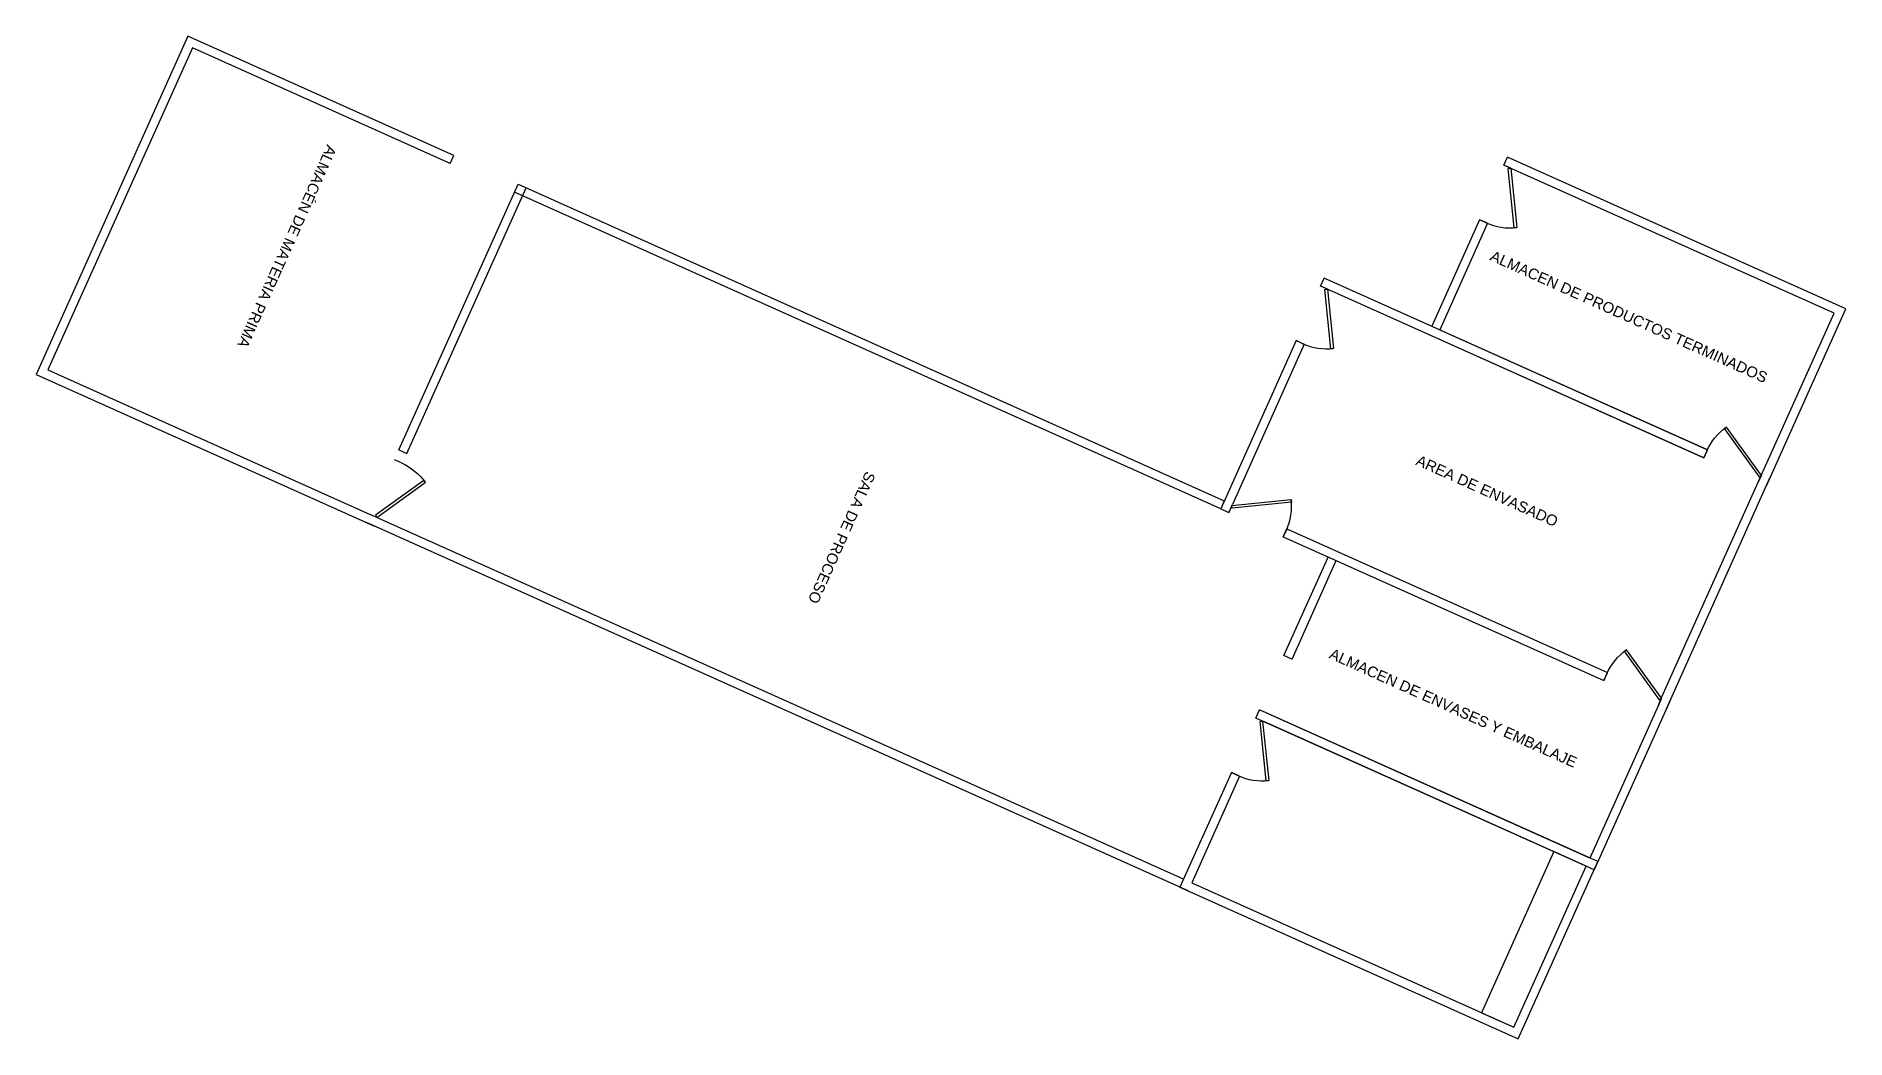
# Model space of a CAD drawing. Header units: metres. Extents: x 717911 to 838331, y 8495011 to 8501478.
# Drawn here: x 837395.84 to 837426.59, y 8496144.47 to 8496161.51 of the extents above; entities that cross this region are included whole.
import ezdxf

# ---------------------------------------------------------------- set-up
doc = ezdxf.new("R2010")
doc.units = ezdxf.units.M
doc.layers.add('ROTULO', color=4, linetype='Continuous')
doc.styles.add('ARIAL', font='arial.ttf')

msp = doc.modelspace()

# ---------------------------------------------------------------- texts
at = {"layer": 'ROTULO', "color": 7, "lineweight": -3, "style": 'ARIAL'}
for s, rotation, p in [('ALMACÉN DE MATERIA PRIMA ', 245.846, (837400.787, 8496159.678)), ('ALMACEN DE PRODUCTOS TERMINADOS', 335.846, (837420.529, 8496157.709)), ('AREA DE ENVASADO', 335.846, (837419.269, 8496154.232)), ('SALA DE PROCESO ', 245.846, (837409.942, 8496154.129)), ('ALMACEN DE ENVASES Y EMBALAJE', 335.846, (837417.795, 8496150.945))]:
    msp.add_text(s, height=0.18248, rotation=rotation, dxfattribs=at).set_placement(p)

# ---------------------------------------------------------------- blocks, each defined once
blk = doc.blocks.new('*U1271')
for p, q in [((0, 0), (0, -5)), ((40, 0), (40, -5))]:
    blk.add_line(p, q)
blk.add_lwpolyline([(0, 0), (34.6, 20), (35.5, 18.5), (0.9, -1.5)], close=True)
blk.add_arc((0, 0), 40, 0, 30)

# ---------------------------------------------------------------- linework, layer by layer
for p, q in [((837398.42, 8496161.511), (837395.842, 8496155.762)), ((837402.937, 8496159.485), (837398.42, 8496161.511)), ((837398.496, 8496161.313), (837396.041, 8496155.838)), ((837402.875, 8496159.349), (837398.496, 8496161.313)), ((837426.591, 8496156.878), (837420.842, 8496159.456)), ((837426.393, 8496156.803), (837420.918, 8496159.258)), ((837402.006, 8496154.478), (837404.032, 8496158.994)), ((837402.143, 8496154.416), (837404.169, 8496158.933)), ((837420.365, 8496158.392), (837419.554, 8496156.582)), ((837420.502, 8496158.331), (837419.69, 8496156.52)), ((837424.238, 8496154.481), (837417.729, 8496157.4)), ((837424.177, 8496154.344), (837417.804, 8496157.202)), ((837425.104, 8496153.928), (837426.393, 8496156.803)), ((837425.241, 8496153.867), (837426.591, 8496156.878)), ((837419.492, 8496156.445), (837424.177, 8496154.344)), ((837419.69, 8496156.52), (837424.238, 8496154.481)), ((837417.252, 8496156.336), (837415.969, 8496153.477)), ((837417.388, 8496156.275), (837416.167, 8496153.552)), ((837396.041, 8496155.838), (837401.515, 8496153.383)), ((837396.041, 8496155.838), (837401.515, 8496153.383)), ((837395.842, 8496155.762), (837401.591, 8496153.185)), ((837423.542, 8496150.08), (837425.302, 8496154.004)), ((837423.467, 8496150.279), (837425.104, 8496153.928)), ((837415.414, 8496146.985), (837401.454, 8496153.246)), ((837415.339, 8496147.184), (837401.652, 8496153.321)), ((837417.094, 8496153.136), (837422.54, 8496150.694)), ((837417.033, 8496153), (837422.479, 8496150.558)), ((837417.044, 8496150.985), (837417.794, 8496152.658)), ((837417.181, 8496150.923), (837417.931, 8496152.597)), ((837422.376, 8496147.48), (837416.628, 8496150.058)), ((837422.239, 8496147.541), (837416.765, 8496149.996)), ((837423.406, 8496150.142), (837422.239, 8496147.541)), ((837423.604, 8496150.217), (837422.315, 8496147.343)), ((837422.315, 8496147.343), (837416.566, 8496149.921)), ((837422.178, 8496147.404), (837416.703, 8496149.86)), ((837416.151, 8496148.994), (837415.277, 8496147.047)), ((837416.288, 8496148.933), (837415.476, 8496147.122)), ((837420.95, 8496144.667), (837422.178, 8496147.404)), ((837421.026, 8496144.469), (837422.376, 8496147.48)), ((837415.277, 8496147.047), (837421.026, 8496144.469)), ((837415.476, 8496147.122), (837420.95, 8496144.667))]:
    msp.add_line(p, q)
for points in [[(837402.875, 8496159.349), (837402.937, 8496159.485)], [(837420.918, 8496159.258), (837420.781, 8496159.319), (837420.842, 8496159.456)], [(837404.032, 8496158.994), (837416.03, 8496153.614), (837415.969, 8496153.477), (837403.97, 8496158.858)], [(837420.502, 8496158.331), (837420.365, 8496158.392)], [(837417.804, 8496157.202), (837417.667, 8496157.263), (837417.729, 8496157.4)], [(837417.252, 8496156.336), (837417.388, 8496156.275)], [(837402.006, 8496154.478), (837402.143, 8496154.416)], [(837424.177, 8496154.344), (837424.238, 8496154.481)], [(837415.969, 8496153.477), (837416.106, 8496153.415), (837416.167, 8496153.552)], [(837417.033, 8496153), (837417.094, 8496153.136)], [(837417.18, 8496150.923), (837417.044, 8496150.985)], [(837422.479, 8496150.558), (837422.54, 8496150.694)], [(837423.406, 8496150.142), (837423.467, 8496150.279)], [(837416.566, 8496149.921), (837416.628, 8496150.058)], [(837416.151, 8496148.994), (837416.288, 8496148.933)], [(837422.178, 8496147.404), (837421.631, 8496147.65), (837420.403, 8496144.913), (837420.95, 8496144.667), (837422.178, 8496147.404)]]:
    msp.add_lwpolyline(points)

# ---------------------------------------------------------------- block references
at = {"yscale": 0.0254, "zscale": 0.0254}
for p, xscale, rotation in [((837420.897, 8496159.267), 0.0254, 245.8460281696906), ((837417.783, 8496157.211), 0.0254, 245.8460281696906), ((837425.156, 8496154.044), -0.0254, 335.8460281696906), ((837401.631, 8496153.331), -0.0254, 245.8460281696906), ((837416.158, 8496153.531), 0.0254, 335.8460281696906), ((837423.458, 8496150.258), -0.0254, 335.8460281696906), ((837416.682, 8496149.869), 0.0254, 245.8460281696906)]:
    msp.add_blockref('*U1271', p, dxfattribs=dict(at, xscale=xscale, rotation=rotation))

msp.set_redraw_order([(e.dxf.handle, doc.entitydb.next_handle()) for e in msp.query("TEXT MTEXT ATTDEF DIMENSION ARC_DIMENSION")])  # texts and dimensions are drawn at this point

doc.saveas('drawing.dxf')
